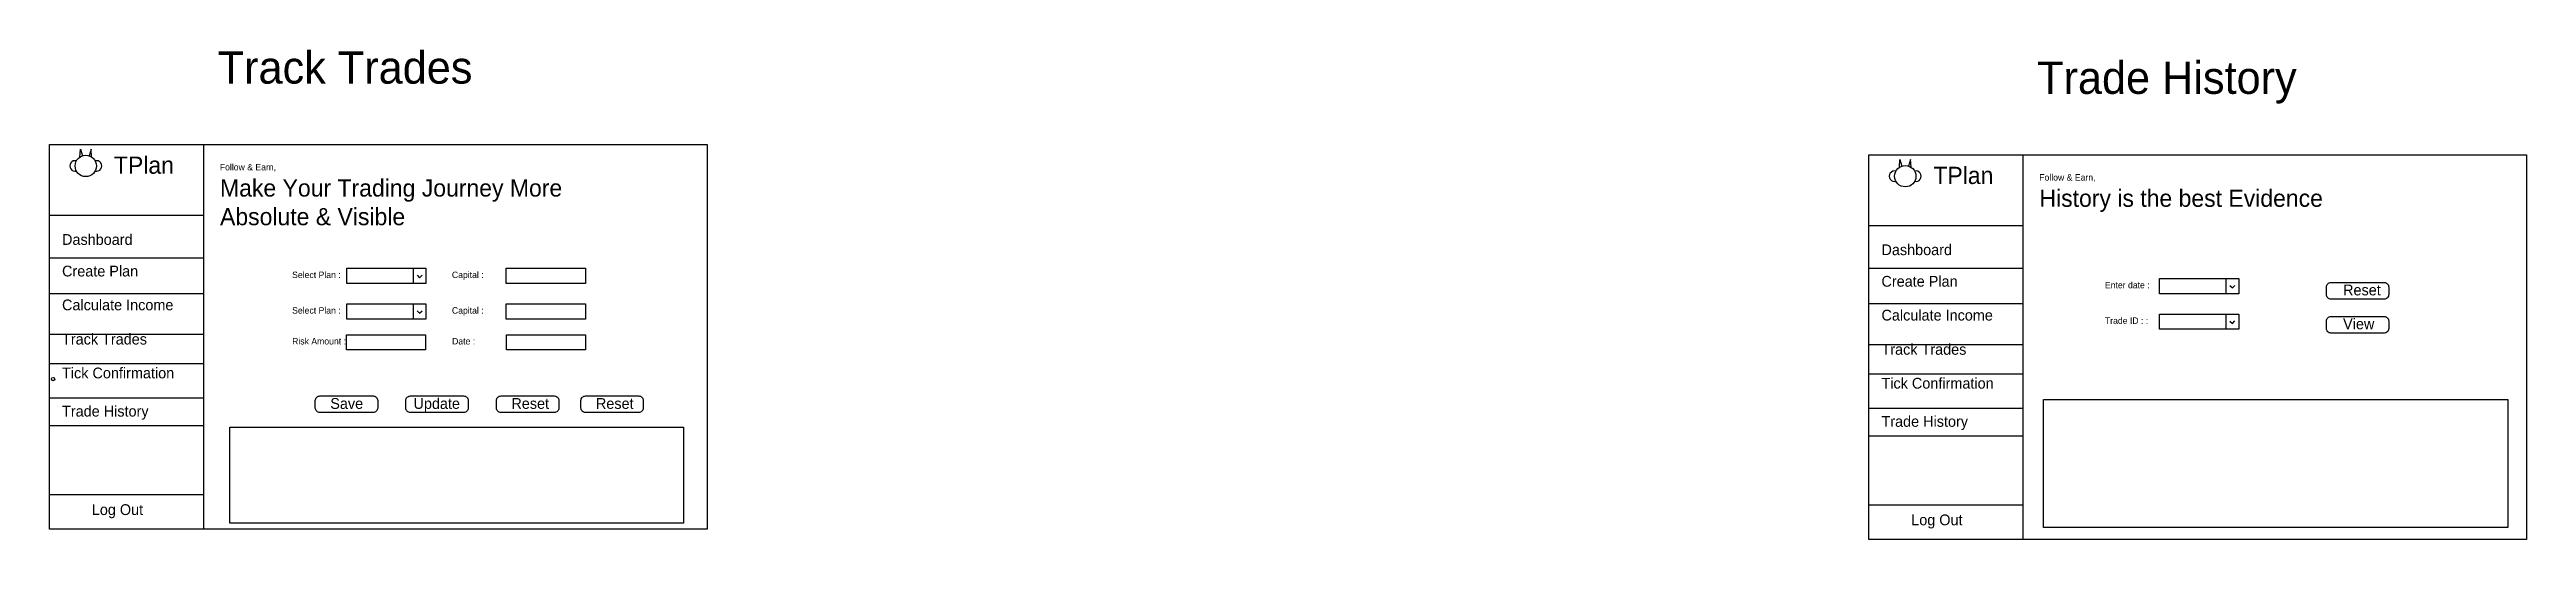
# Model space of a CAD drawing. Header units: inches. Extents: x 3671 to 106762, y 19230 to 49590.
# Drawn here: x 40923 to 50113, y 37104 to 38921 of the extents above; entities that cross this region are included whole.
import ezdxf

# ---------------------------------------------------------------- set-up
doc = ezdxf.new("R2010")
doc.units = ezdxf.units.IN
doc.header["$MEASUREMENT"] = 0
for name, color, linetype in [('Inner Lines', 251, 'Continuous'), ('lines', 100, 'Continuous'), ('Text', 7, 'Continuous')]:
    doc.layers.add(name, color=color, linetype=linetype)

msp = doc.modelspace()

# ---------------------------------------------------------------- texts
at = {"layer": 'Text', "color": 1, "char_height": 120, "width": 1254.953, "attachment_point": 1}
for s, insert in [('{\\fTw Cen MT|b0|i0|c0|p34;Track Trades}', (41546.9, 38914.8)), ('{\\fTw Cen MT|b0|i0|c0|p34;Trade History}', (48297.6, 38876.8))]:
    msp.add_mtext(s, dxfattribs=dict(at, insert=insert))
at = {"layer": 'Text', "attachment_point": 1}
for s, insert, char_height, width in [('{\\fTw Cen MT|b0|i0|c0|p34;\\C40; \\C7;T\\C40;Plan}', (41138.2, 38524.3), 63.741, 1052.532), ('{\\fTw Cen MT|b0|i0|c0|p34;Make Your Trading Journey More Absolute & Visible }', (41555.5, 38439.6), 63.741, 1552.242), ('{\\fTw Cen MT|b0|i0|c0|p34;Follow & Earn,}', (41554.7, 38497.1), 24, 1254.953), ('{\\fTw Cen MT|b0|i0|c0|p34;\\C40; \\C7;T\\C40;Plan}', (47889, 38486.3), 63.741, 1052.532), ('{\\fTw Cen MT|b0|i0|c0|p34;\\C7;Follow & Earn,}', (48305.5, 38459.1), 24, 1254.953), ('{\\fTw Cen MT|b0|i0|c0|p34;\\C7;History is the best Evidence}', (48306.3, 38401.6), 63.741, 1552.242), ('{\\fTw Cen MT|b0|i0|c0|p34;Dashboard}', (40969.3, 38236.7), 40, 1254.953), ('{\\fTw Cen MT|b0|i0|c0|p34;Dashboard}', (47720.1, 38198.7), 40, 1254.953), ('{\\fTw Cen MT|b0|i0|c0|p34;Create Plan }', (40969.3, 38119.6), 40, 1254.953), ('{\\fTw Cen MT|b0|i0|c0|p34;Select Plan :}', (41823, 38097.6), 24, 1254.953), ('{\\fTw Cen MT|b0|i0|c0|p34;Capital :}', (42415.8, 38097.6), 24, 1254.953), ('{\\fTw Cen MT|b0|i0|c0|p34;Create Plan }', (47720.1, 38081.6), 40, 1254.953), ('{\\fTw Cen MT|b0|i0|c0|p34;Enter date :}', (48549.2, 38059.6), 24, 1254.953), ('{\\fTw Cen MT|b0|i0|c0|p34;Reset}', (49432.9, 38049.4), 40, 1254.953), ('{\\fTw Cen MT|b0|i0|c0|p34;Calculate Income}', (40969.3, 37994.1), 40, 1254.953), ('{\\fTw Cen MT|b0|i0|c0|p34;Select Plan :}', (41823, 37965.7), 24, 1254.953), ('{\\fTw Cen MT|b0|i0|c0|p34;Capital :}', (42415.8, 37965.7), 24, 1254.953), ('{\\fTw Cen MT|b0|i0|c0|p34;Calculate Income}', (47720.1, 37956.1), 40, 1254.953), ('{\\fTw Cen MT|b0|i0|c0|p34;Track Trades}', (40969.3, 37867.2), 40, 1254.953), ('{\\fTw Cen MT|b0|i0|c0|p34;Trade ID : :}', (48549.2, 37927.7), 24, 1254.953), ('{\\fTw Cen MT|b0|i0|c0|p34;View}', (49432.9, 37923.7), 40, 1254.953), ('{\\fTw Cen MT|b0|i0|c0|p34;Risk Amount :}', (41823, 37851.4), 24, 1254.953), ('{\\fTw Cen MT|b0|i0|c0|p34;Date :}', (42416.6, 37851.4), 24, 1254.953), ('{\\fTw Cen MT|b0|i0|c0|p34;Track Trades}', (47720.1, 37829.2), 40, 1254.953), ('{\\fTw Cen MT|b0|i0|c0|p34;Tick Confirmation}', (40969.3, 37741.6), 40, 1254.953), ('{\\fTw Cen MT|b0|i0|c0|p34;Tick Confirmation}', (47720.1, 37703.6), 40, 1254.953), ('{\\fTw Cen MT|b0|i0|c0|p34;Trade History}', (40969.3, 37600), 40, 1254.953), ('{\\fTw Cen MT|b0|i0|c0|p34;Save}', (41964.6, 37628.5), 40, 1254.953), ('{\\fTw Cen MT|b0|i0|c0|p34;Update}', (42273.3, 37628.5), 40, 1254.953), ('{\\fTw Cen MT|b0|i0|c0|p34;Reset}', (42636.6, 37628.5), 40, 1254.953), ('{\\fTw Cen MT|b0|i0|c0|p34;Reset}', (42950.2, 37628.5), 40, 1254.953), ('{\\fTw Cen MT|b0|i0|c0|p34;Trade History}', (47720.1, 37562), 40, 1254.953), ('{\\fTw Cen MT|b0|i0|c0|p34;Log Out}', (41079.8, 37234.8), 40, 1254.953), ('{\\fTw Cen MT|b0|i0|c0|p34;Log Out}', (47830.5, 37196.8), 40, 1254.953)]:
    msp.add_mtext(s, dxfattribs=dict(at, insert=insert, char_height=char_height, width=width))

# ---------------------------------------------------------------- linework, layer by layer
at = {"layer": 'Inner Lines'}
for p, q in [((42271.7, 38109.9), (42271.7, 38053.6)), ((42286.7, 38084.3), (42295.8, 38075.1)), ((42295.8, 38075.1), (42305.1, 38084.4)), ((48997.9, 38071.9), (48997.9, 38015.6)), ((42271.7, 37978), (42271.7, 37921.8)), ((49012.9, 38046.3), (49022, 38037.1)), ((49022, 38037.1), (49031.3, 38046.4)), ((42286.7, 37952.4), (42295.8, 37943.3)), ((42295.8, 37943.3), (42305.1, 37952.6)), ((48997.9, 37940), (48997.9, 37883.8)), ((49012.9, 37914.4), (49022, 37905.3)), ((49022, 37905.3), (49031.3, 37914.6))]:
    msp.add_line(p, q, dxfattribs=at)
for points in [[(42025.7, 38109.9), (42319.5, 38109.9), (42319.5, 38053.6), (42025.7, 38053.6)], [(42617.2, 38109.9), (42911, 38109.9), (42911, 38053.6), (42617.2, 38053.6)], [(48751.9, 38071.9), (49045.8, 38071.9), (49045.8, 38015.6), (48751.9, 38015.6)], [(42025.7, 37978), (42319.5, 37978), (42319.5, 37921.8), (42025.7, 37921.8)], [(42617.2, 37978), (42911, 37978), (42911, 37921.8), (42617.2, 37921.8)], [(48751.9, 37940), (49045.8, 37940), (49045.8, 37883.8), (48751.9, 37883.8)], [(42024.4, 37863.7), (42318.2, 37863.7), (42318.2, 37807.4), (42024.4, 37807.4)], [(42618, 37863.7), (42911.8, 37863.7), (42911.8, 37807.4), (42618, 37807.4)], [(48321.2, 37623.3), (50044.5, 37623.3), (50044.5, 37147.9), (48321.2, 37147.9)], [(41591.7, 37520.3), (43274.7, 37520.3), (43274.7, 37164.9), (41591.7, 37164.9)]]:
    msp.add_lwpolyline(points, close=True, dxfattribs=at)
at = {"layer": 'Inner Lines', "color": 6}
msp.add_circle((40935.9, 37699), 6.05, dxfattribs=at)
at = {"layer": 'lines'}
for p, q in [((40922.9, 38568.6), (43362.5, 38568.6)), ((40922.9, 37142.2), (40922.9, 38568.6)), ((41494.1, 38568.6), (41494.1, 37142.2)), ((43362.5, 38568.6), (43362.5, 37142.2)), ((47673.7, 38530.6), (50113.3, 38530.6)), ((47673.7, 37104.2), (47673.7, 38530.6)), ((48244.9, 38530.6), (48244.9, 37104.2)), ((50113.3, 38530.6), (50113.3, 37104.2)), ((40922.9, 38306.9), (41494.1, 38306.9)), ((47673.7, 38268.9), (48244.9, 38268.9)), ((40922.9, 38148.9), (41494.1, 38148.9)), ((47673.7, 38110.9), (48244.9, 38110.9)), ((40922.9, 38016.9), (41494.1, 38016.9)), ((47673.7, 37978.9), (48244.9, 37978.9)), ((40922.9, 37865), (41494.1, 37865)), ((47673.7, 37827), (48244.9, 37827)), ((40922.9, 37756.9), (41494.1, 37756.9)), ((47673.7, 37718.9), (48244.9, 37718.9)), ((40922.9, 37628.9), (41494.1, 37628.9)), ((47673.7, 37590.9), (48244.9, 37590.9)), ((40922.9, 37526.9), (41494.1, 37526.9)), ((47673.7, 37488.9), (48244.9, 37488.9)), ((40922.9, 37270.9), (41494.1, 37270.9)), ((47673.7, 37232.9), (48244.9, 37232.9)), ((43362.5, 37142.2), (40922.9, 37142.2)), ((50113.3, 37104.2), (47673.7, 37104.2))]:
    msp.add_line(p, q, dxfattribs=at)
at = {"layer": 'lines', "color": 6}
for points in [[(49387.8, 38057.3), (49585.1, 38057.3, -0.414214), (49602.1, 38040.3), (49602.1, 38012.5, -0.414214), (49585.1, 37995.5), (49387.8, 37995.5, -0.414214), (49370.8, 38012.5), (49370.8, 38040.3, -0.414214)], [(49387.8, 37931.6), (49585.1, 37931.6, -0.414214), (49602.1, 37914.6), (49602.1, 37886.8, -0.414214), (49585.1, 37869.8), (49387.8, 37869.8, -0.414214), (49370.8, 37886.8), (49370.8, 37914.6, -0.414214)], [(41926.1, 37636.4), (42123.4, 37636.4, -0.414214), (42140.4, 37619.4), (42140.4, 37591.6, -0.414214), (42123.4, 37574.6), (41926.1, 37574.6, -0.414214), (41909.1, 37591.6), (41909.1, 37619.4, -0.414214)], [(42262.1, 37636.4), (42459.4, 37636.4, -0.414214), (42476.4, 37619.4), (42476.4, 37591.6, -0.414214), (42459.4, 37574.6), (42262.1, 37574.6, -0.414214), (42245.1, 37591.6), (42245.1, 37619.4, -0.414214)], [(42598.1, 37636.4), (42795.4, 37636.4, -0.414214), (42812.4, 37619.4), (42812.4, 37591.6, -0.414214), (42795.4, 37574.6), (42598.1, 37574.6, -0.414214), (42581.1, 37591.6), (42581.1, 37619.4, -0.414214)], [(42911.7, 37636.4), (43109, 37636.4, -0.414214), (43126, 37619.4), (43126, 37591.6, -0.414214), (43109, 37574.6), (42911.7, 37574.6, -0.414214), (42894.7, 37591.6), (42894.7, 37619.4, -0.414214)]]:
    msp.add_lwpolyline(points, format="xyb", close=True, dxfattribs=at)
at = {"layer": 'lines', "color": 40}
for centre in [(41057.5, 38489.5), (47808.3, 38451.5)]:
    msp.add_circle(centre, 39.6, dxfattribs=at)
at = {"layer": 'Text'}
for p, q in [((41035.9, 38522.6), (41037.5, 38551.8)), ((41037.5, 38551.8), (41045.4, 38527.2)), ((41077.6, 38551.8), (41069.6, 38527.2)), ((41079.2, 38522.6), (41077.6, 38551.8)), ((47786.6, 38484.6), (47788.3, 38513.8)), ((47788.3, 38513.8), (47796.2, 38489.2)), ((47828.3, 38513.8), (47820.4, 38489.2)), ((47830, 38484.6), (47828.3, 38513.8))]:
    msp.add_line(p, q, dxfattribs=at)
for centre, start, end in [((41018, 38489.5), 75.6803, 284.3197), ((41097.1, 38489.5), 255.6803, 104.3197), ((47768.8, 38451.5), 75.6803, 284.3197), ((47847.9, 38451.5), 255.6803, 104.3197)]:
    msp.add_arc(centre, 19.6, start, end, dxfattribs=at)

msp.set_redraw_order([(e.dxf.handle, doc.entitydb.next_handle()) for e in msp.query("TEXT MTEXT ATTDEF DIMENSION ARC_DIMENSION")])  # texts and dimensions are drawn at this point

doc.saveas('drawing.dxf')
